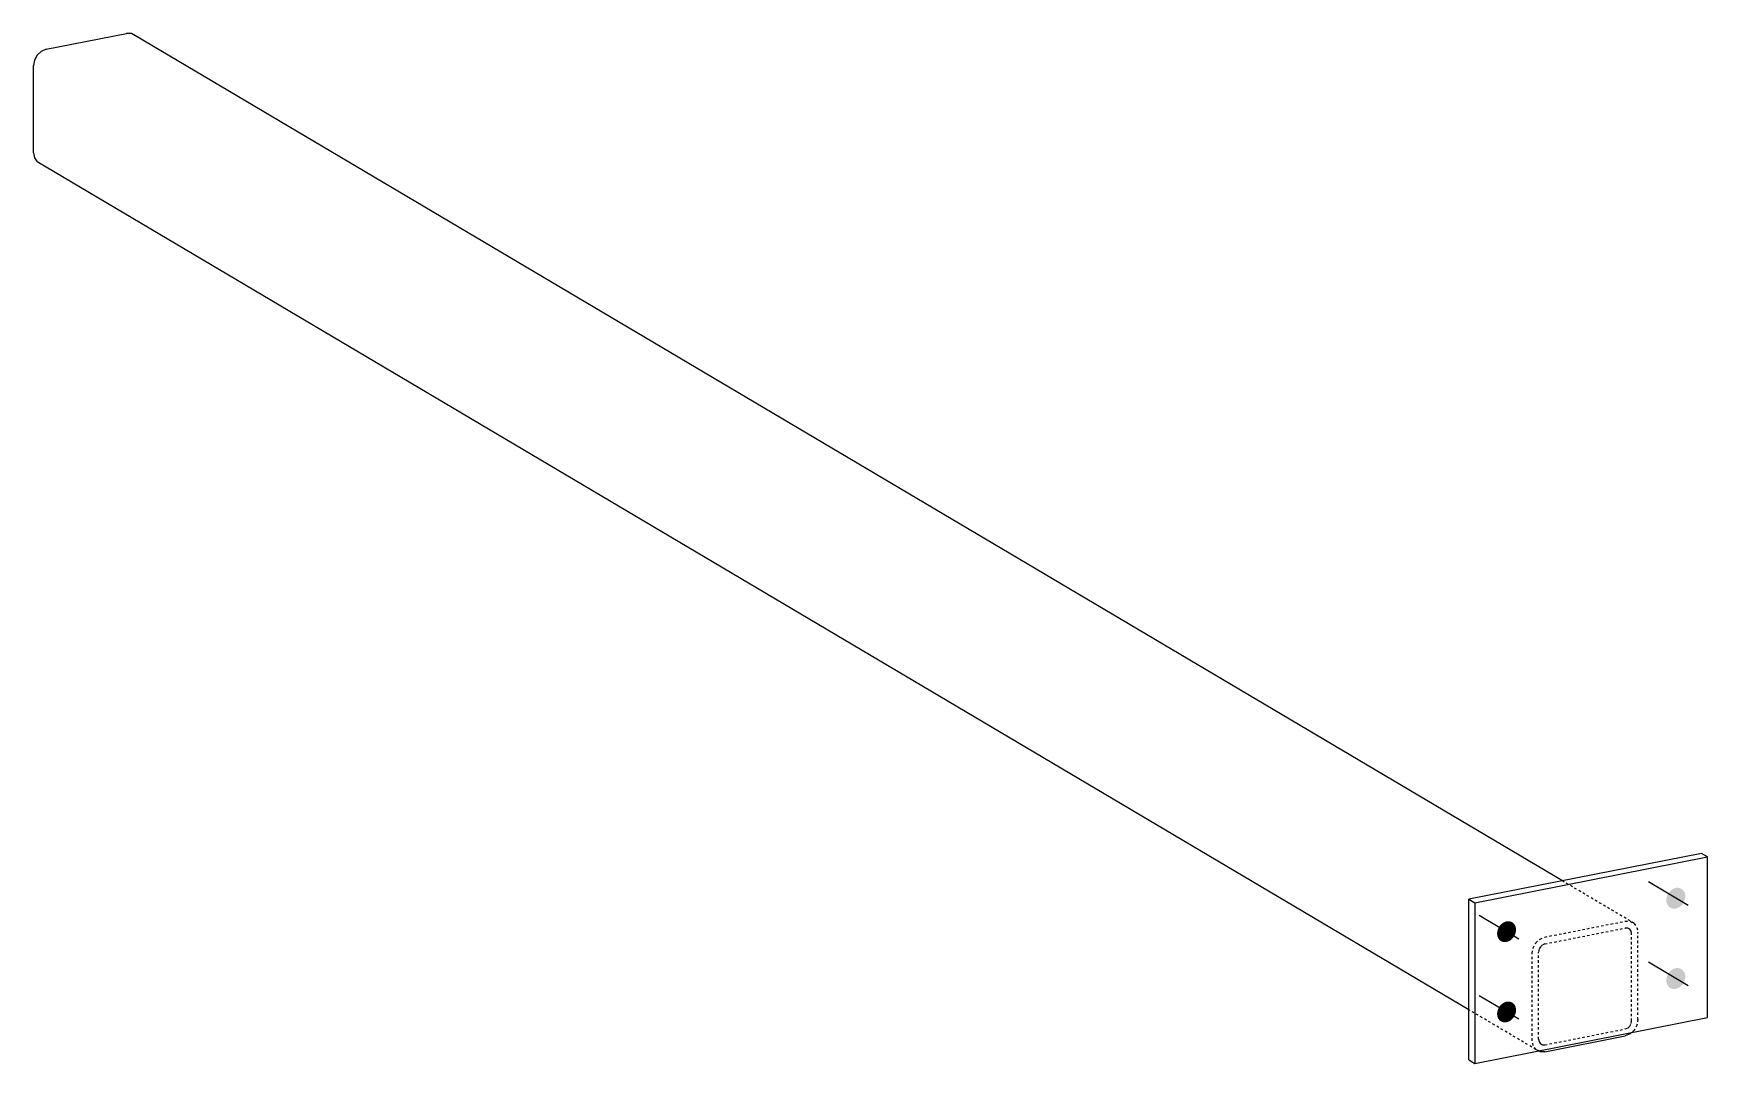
# Model space of a CAD drawing. Header units: millimetres. Extents: x 12 to 22632, y 5 to 856.
# Drawn here: x 12 to 1383, y 12 to 856 of the extents above; entities that cross this region are included whole.
import ezdxf

# ---------------------------------------------------------------- set-up
doc = ezdxf.new("R2010")
doc.units = ezdxf.units.MM
doc.linetypes.add('DXK_LINE_DOT2', pattern=[3.9198, 1.9599, -1.9599])
doc.layers.add('STÅL', color=7, linetype='Continuous')

msp = doc.modelspace()

# ---------------------------------------------------------------- hatches: boundary and pattern name
at = {"layer": 'STÅL', "linetype": 'Continuous'}
for points in [[(1350.8, 151.1), (1351.9, 152.6), (1353.2, 153.9), (1354.7, 155), (1356.3, 155.6), (1357.9, 156), (1359.5, 155.9), (1361, 155.5), (1362.3, 154.7), (1363.4, 153.6), (1364.2, 152.2), (1364.7, 150.6), (1364.9, 148.9), (1364.7, 147.1), (1364.2, 145.3), (1363.4, 143.7), (1362.3, 142.1), (1361, 140.8), (1359.5, 139.8), (1357.9, 139.1), (1356.3, 138.8), (1354.7, 138.9), (1353.2, 139.3), (1351.9, 140.1), (1350.8, 141.2), (1350, 142.5), (1349.5, 144.1), (1349.3, 145.9), (1349.5, 147.6), (1350, 149.4)], [(1212.2, 123.8), (1213.3, 125.3), (1214.6, 126.6), (1216.1, 127.6), (1217.7, 128.3), (1219.3, 128.6), (1220.9, 128.5), (1222.4, 128.1), (1223.7, 127.3), (1224.8, 126.2), (1225.6, 124.9), (1226.1, 123.3), (1226.3, 121.6), (1226.1, 119.8), (1225.6, 118), (1224.8, 116.3), (1223.7, 114.8), (1222.4, 113.5), (1220.9, 112.5), (1219.3, 111.8), (1217.7, 111.5), (1216.1, 111.5), (1214.6, 111.9), (1213.3, 112.7), (1212.2, 113.8), (1211.4, 115.2), (1210.9, 116.8), (1210.7, 118.5), (1210.9, 120.3), (1211.4, 122.1)], [(1350.8, 85.3), (1351.9, 86.9), (1353.2, 88.2), (1354.7, 89.2), (1356.3, 89.9), (1357.9, 90.2), (1359.5, 90.1), (1361, 89.7), (1362.3, 88.9), (1363.4, 87.8), (1364.2, 86.4), (1364.7, 84.9), (1364.9, 83.1), (1364.7, 81.3), (1364.2, 79.6), (1363.4, 77.9), (1362.3, 76.3), (1361, 75.1), (1359.5, 74), (1357.9, 73.4), (1356.3, 73), (1354.7, 73.1), (1353.2, 73.5), (1351.9, 74.3), (1350.8, 75.4), (1350, 76.8), (1349.5, 78.4), (1349.3, 80.1), (1349.5, 81.9), (1350, 83.7)], [(1212.2, 58), (1213.3, 59.5), (1214.6, 60.8), (1216.1, 61.8), (1217.7, 62.5), (1219.3, 62.8), (1220.9, 62.8), (1222.4, 62.3), (1223.7, 61.6), (1224.8, 60.5), (1225.6, 59.1), (1226.1, 57.5), (1226.3, 55.8), (1226.1, 54), (1225.6, 52.2), (1224.8, 50.5), (1223.7, 49), (1222.4, 47.7), (1220.9, 46.7), (1219.3, 46), (1217.7, 45.7), (1216.1, 45.7), (1214.6, 46.2), (1213.3, 46.9), (1212.2, 48), (1211.4, 49.4), (1210.9, 51), (1210.7, 52.7), (1210.9, 54.5), (1211.4, 56.3)]]:
    msp.add_hatch(color=96, dxfattribs=at).paths.add_polyline_path(points)

# ---------------------------------------------------------------- linework, layer by layer
at = {"layer": 'STÅL', "color": 2, "linetype": 'Continuous'}
for p, q in [((22.4, 842.8), (88.2, 855.8)), ((92.2, 855.7), (88.2, 855.8)), ((95.6, 853.9), (92.2, 855.7)), ((1264.2, 161.6), (95.6, 853.9)), ((15, 838), (12.8, 833.9)), ((18.4, 841.1), (15, 838)), ((22.4, 842.8), (18.4, 841.1)), ((12.8, 833.9), (12, 829.4)), ((12, 758), (12, 829.4)), ((12, 758), (12.8, 753.9)), ((12.8, 753.9), (15, 750.7)), ((1187.5, 56.1), (15, 750.7)), ((1378.1, 184.1), (1187.5, 146.5)), ((1192.5, 143.6), (1383.1, 181.2)), ((1383.1, 181.2), (1378.1, 184.1)), ((1383.1, 49.6), (1383.1, 181.2)), ((1187.5, 146.5), (1192.5, 143.6)), ((1187.5, 15), (1187.5, 146.5)), ((1192.5, 143.6), (1192.5, 12)), ((1192.5, 12), (1383.1, 49.6)), ((1249.9, 21.6), (1315.7, 34.6)), ((1319.7, 36.3), (1315.7, 34.6)), ((1320.8, 37.3), (1319.7, 36.3)), ((1187.5, 15), (1192.5, 12)), ((1245.9, 21.7), (1244.8, 22.3)), ((1249.9, 21.6), (1245.9, 21.7))]:
    msp.add_line(p, q, dxfattribs=at)
at = {"layer": 'STÅL', "color": 7, "linetype": 'DXK_LINE_DOT2'}
for p, q in [((1323.1, 126.8), (1264.2, 161.6)), ((1249.9, 115.6), (1315.7, 128.6)), ((1315.7, 128.6), (1319.7, 128.5)), ((1319.7, 128.5), (1323.1, 126.8)), ((1323.1, 126.8), (1325.3, 123.5)), ((1325.3, 123.5), (1326.1, 119.4)), ((1240.3, 106.7), (1242.5, 110.9)), ((1242.5, 110.9), (1245.9, 114)), ((1245.9, 114), (1249.9, 115.6)), ((1249.9, 110), (1247.9, 109.1)), ((1249.9, 110), (1315.7, 123)), ((1317.7, 122.9), (1315.7, 123)), ((1319.4, 122), (1317.7, 122.9)), ((1320.5, 120.4), (1319.4, 122)), ((1320.9, 118.4), (1320.5, 120.4)), ((1320.9, 46.9), (1320.9, 118.4)), ((1326.1, 48), (1326.1, 119.4)), ((1239.5, 102.3), (1240.3, 106.7)), ((1239.5, 30.9), (1239.5, 102.3)), ((1245.1, 105.5), (1244.7, 103.3)), ((1244.7, 31.9), (1244.7, 103.3)), ((1246.2, 107.6), (1245.1, 105.5)), ((1247.9, 109.1), (1246.2, 107.6)), ((1242.5, 23.5), (1187.5, 56.1)), ((1317.7, 41.1), (1319.4, 42.6)), ((1319.4, 42.6), (1320.5, 44.7)), ((1320.5, 44.7), (1320.9, 46.9)), ((1325.3, 43.5), (1323.1, 39.4)), ((1326.1, 48), (1325.3, 43.5)), ((1240.3, 26.7), (1239.5, 30.9)), ((1244.7, 31.9), (1245.1, 29.8)), ((1245.1, 29.8), (1246.2, 28.2)), ((1246.2, 28.2), (1247.9, 27.3)), ((1249.9, 27.3), (1315.7, 40.3)), ((1315.7, 40.3), (1317.7, 41.1)), ((1323.1, 39.4), (1320.8, 37.3)), ((1242.5, 23.5), (1240.3, 26.7)), ((1244.8, 22.3), (1242.5, 23.5)), ((1247.9, 27.3), (1249.9, 27.3))]:
    msp.add_line(p, q, dxfattribs=at)
at = {"layer": 'STÅL', "color": 96, "linetype": 'Continuous'}
for p, q in [((1367.2, 141.4), (1334.7, 160.7)), ((1228.6, 114), (1196.1, 133.3)), ((1367.2, 75.6), (1334.7, 94.9)), ((1228.6, 48.3), (1196.1, 67.5))]:
    msp.add_line(p, q, dxfattribs=at)

doc.saveas('drawing.dxf')
